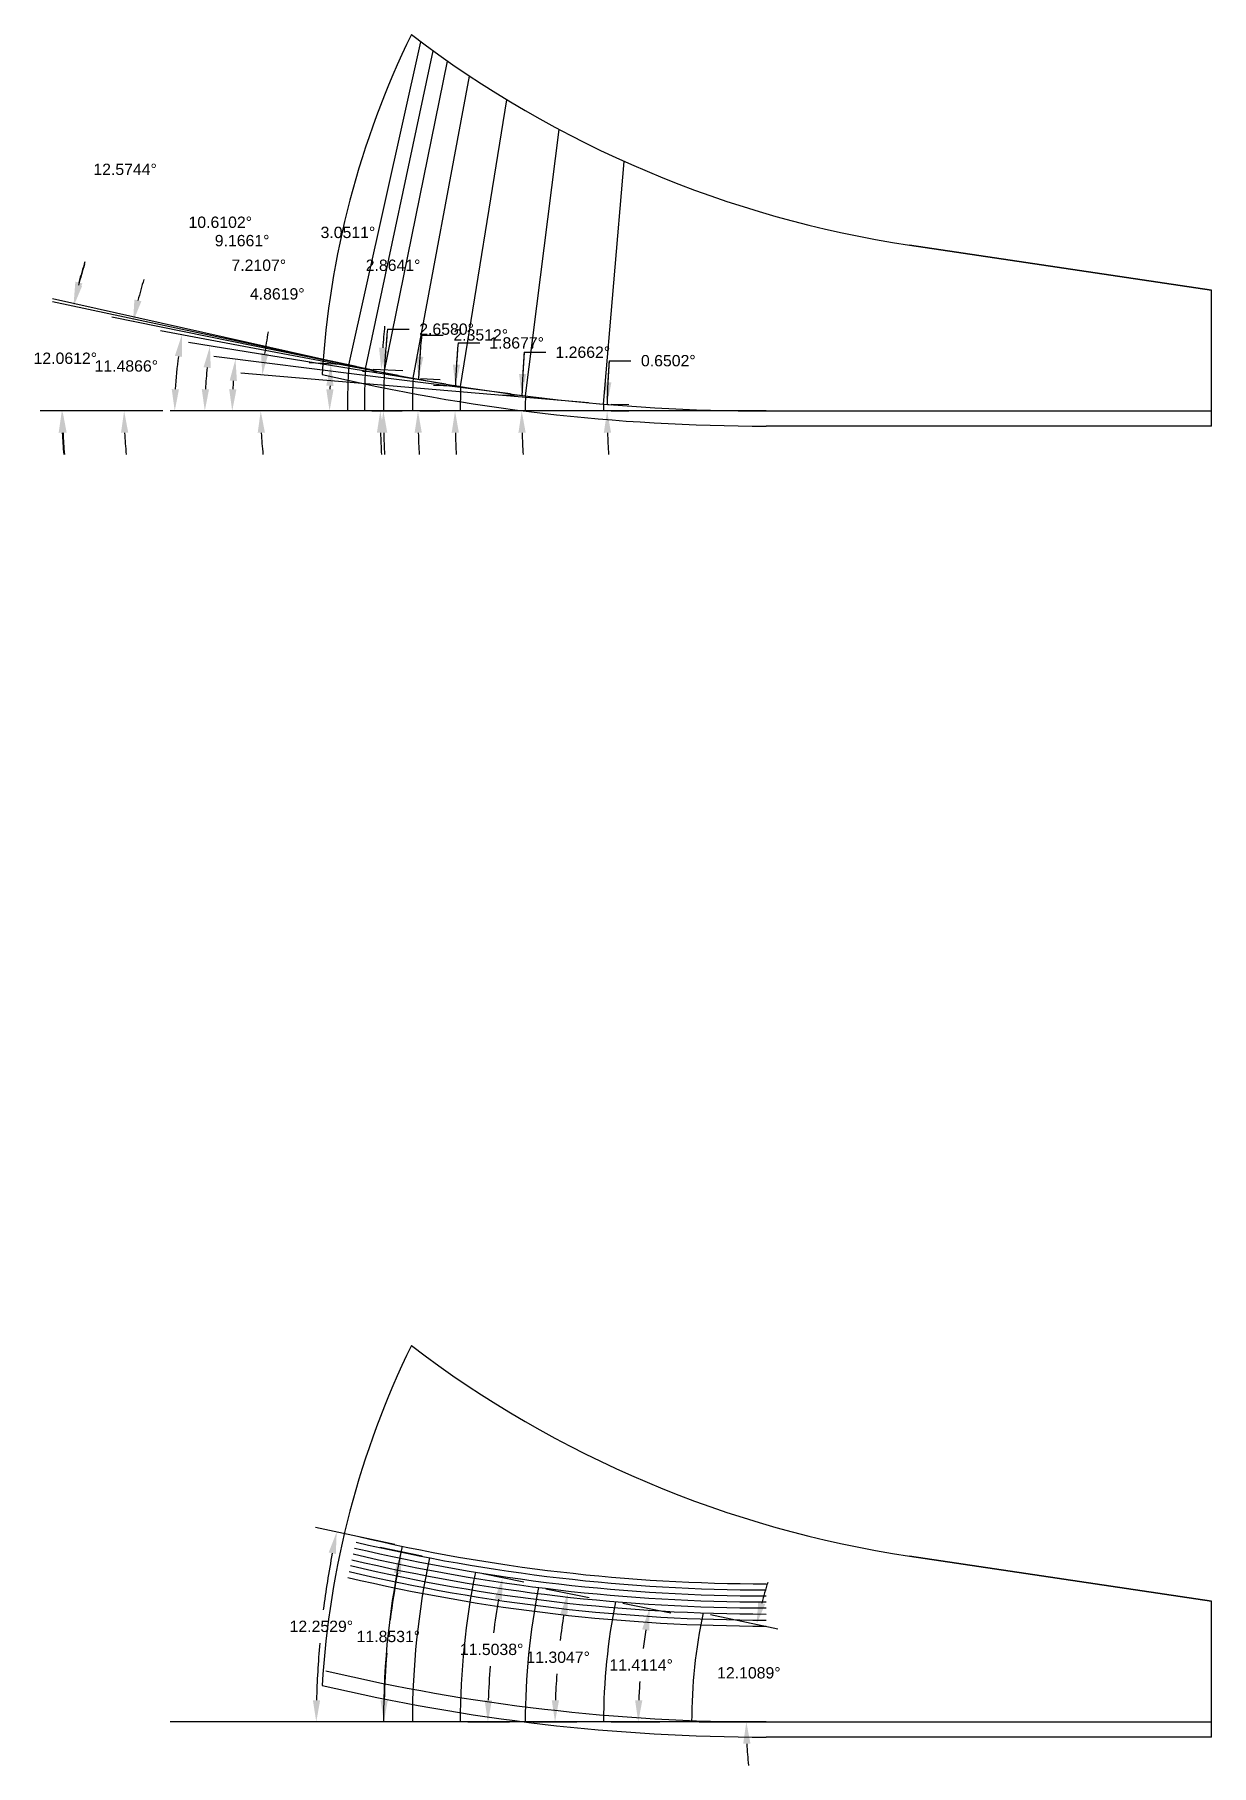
# Model space of a CAD drawing. Header units: inches. Extents: x 78 to 146, y -16.6 to 32.6.
# Drawn here: x 114.77 to 124.51, y -16.56 to -2.23 of the extents above; entities that cross this region are included whole.
import ezdxf

# ---------------------------------------------------------------- set-up
doc = ezdxf.new("R2010")
doc.units = ezdxf.units.IN
doc.header["$MEASUREMENT"] = 0
doc.header["$PDMODE"] = 35
doc.layers.get('Defpoints').update_dxf_attribs({"color": 10})
doc.layers.add('Blade_5', color=7, linetype='Continuous', true_color=0x0066cc)
doc.styles.get("Standard").update_dxf_attribs({"font": 'arial.ttf'})
doc.dimstyles.get("Standard").update_dxf_attribs({"dimtxt": 0.09375, "dimasz": 0.18, "dimexe": 0.18, "dimexo": 0.0625, "dimgap": 0.09, "dimtad": 0, "dimtih": 1, "dimtoh": 1, "dimdec": 4, "dimzin": 0, "dimdsep": 46, "dimtxsty": 'Standard', "dimcen": 0.09, "dimadec": 4, "dimazin": 0, "dimtfac": 1, "dimtdec": 4, "dimtofl": 0, "dimtmove": 0, "dimatfit": 3, "dimfxl": 1, "dimtolj": 1, "dimtzin": 0, "dimarcsym": 0})

msp = doc.modelspace()

# ---------------------------------------------------------------- blocks, each defined once
blk = doc.blocks.new('*D206')
at = {"color": 0, "lineweight": -2, "transparency": 16777216}
for p, q in [((120.365, -15.309), (120.922, -15.428)), ((120.271, -16.198), (120.841, -16.198))]:
    blk.add_line(p, q, dxfattribs=at)
for start, end in [(162.5346, 165.2129), (182.6783, 185.3565)]:
    blk.add_arc((124.512, -16.198), 3.851, start, end, dxfattribs=at)
at = {"color": 0, "transparency": 16777216}
for points in [[(120.817, -15.222), (120.759, -15.208), (120.746, -15.39)], [(120.635, -16.379), (120.695, -16.377), (120.661, -16.198)]]:
    blk.add_solid(points, dxfattribs=at)
at = {"layer": 'Defpoints', "color": 0, "transparency": 16777216}
for p in [(120.304, -15.295), (120.699, -15.657), (120.208, -16.198), (124.512, -16.198)]:
    blk.add_point(p, dxfattribs=at)
at = {"color": 0, "transparency": 16777216, "insert": (120.682, -15.792), "char_height": 0.09375, "attachment_point": 5}
blk.add_mtext('\\A1;12.1089°', dxfattribs=at)
blk = doc.blocks.new('*D207')
at = {"color": 0, "lineweight": -2, "transparency": 16777216}
for p, q in [((119.639, -15.215), (120.037, -15.295)), ((119.541, -16.198), (119.946, -16.198))]:
    blk.add_line(p, q, dxfattribs=at)
for start, end in [(170.762, 172.6284), (175.9553, 177.8265)]:
    blk.add_arc((124.512, -16.198), 4.745, start, end, dxfattribs=at)
at = {"color": 0, "transparency": 16777216}
for points in [[(119.798, -15.431), (119.858, -15.442), (119.86, -15.259)], [(119.8, -16.019), (119.74, -16.018), (119.766, -16.198)]]:
    blk.add_solid(points, dxfattribs=at)
at = {"layer": 'Defpoints', "color": 0, "transparency": 16777216}
for p in [(119.578, -15.202), (119.808, -15.57), (119.479, -16.198), (124.512, -16.198)]:
    blk.add_point(p, dxfattribs=at)
at = {"color": 0, "transparency": 16777216, "insert": (119.79, -15.726), "char_height": 0.09375, "attachment_point": 5}
blk.add_mtext('\\A1;11.4114°', dxfattribs=at)
blk = doc.blocks.new('*D208')
at = {"color": 0, "lineweight": -2, "transparency": 16777216}
for p, q in [((119.002, -15.097), (119.359, -15.168)), ((118.893, -16.198), (119.257, -16.198))]:
    blk.add_line(p, q, dxfattribs=at)
for start, end in [(170.5957, 172.8874), (175.8095, 178.1049)]:
    blk.add_arc((124.512, -16.198), 5.435, start, end, dxfattribs=at)
at = {"color": 0, "transparency": 16777216}
for points in [[(119.121, -15.305), (119.18, -15.316), (119.182, -15.133)], [(119.11, -16.019), (119.05, -16.018), (119.077, -16.198)]]:
    blk.add_solid(points, dxfattribs=at)
at = {"layer": 'Defpoints', "color": 0, "transparency": 16777216}
for p in [(118.941, -15.085), (119.124, -15.486), (118.83, -16.198), (124.512, -16.198)]:
    blk.add_point(p, dxfattribs=at)
at = {"color": 0, "transparency": 16777216, "insert": (119.103, -15.663), "char_height": 0.09375, "attachment_point": 5}
blk.add_mtext('\\A1;11.3047°', dxfattribs=at)
blk = doc.blocks.new('*D216')
at = {"color": 0, "lineweight": -2, "transparency": 16777216}
for p, q in [((118.478, -14.97), (118.818, -15.039)), ((118.355, -16.198), (118.701, -16.198))]:
    blk.add_line(p, q, dxfattribs=at)
for start, end in [(170.2179, 172.9208), (175.5723, 178.2783)]:
    blk.add_arc((124.512, -16.198), 5.99, start, end, dxfattribs=at)
at = {"color": 0, "transparency": 16777216}
for points in [[(118.579, -15.175), (118.638, -15.186), (118.642, -15.004)], [(118.554, -16.019), (118.494, -16.018), (118.521, -16.198)]]:
    blk.add_solid(points, dxfattribs=at)
at = {"layer": 'Defpoints', "color": 0, "transparency": 16777216}
for p in [(118.417, -14.958), (118.575, -15.399), (118.292, -16.198), (124.512, -16.198)]:
    blk.add_point(p, dxfattribs=at)
at = {"color": 0, "transparency": 16777216, "insert": (118.552, -15.598), "char_height": 0.09375, "attachment_point": 5}
blk.add_mtext('\\A1;11.5038°', dxfattribs=at)
blk = doc.blocks.new('*D217')
at = {"color": 0, "lineweight": -2, "transparency": 16777216}
for p, q in [((117.976, -14.826), (117.63, -14.754)), ((117.833, -16.198), (117.48, -16.198))]:
    blk.add_line(p, q, dxfattribs=at)
for start, end in [(169.6521, 172.9128), (175.2316, 178.4948)]:
    blk.add_arc((124.512, -16.198), 6.852, start, end, dxfattribs=at)
at = {"color": 0, "transparency": 16777216}
for points in [[(117.742, -14.962), (117.801, -14.973), (117.806, -14.791)], [(117.692, -16.019), (117.632, -16.018), (117.66, -16.198)]]:
    blk.add_solid(points, dxfattribs=at)
at = {"layer": 'Defpoints', "color": 0, "transparency": 16777216}
for p in [(118.037, -14.839), (117.725, -15.256), (117.896, -16.198), (124.512, -16.198)]:
    blk.add_point(p, dxfattribs=at)
at = {"color": 0, "transparency": 16777216, "insert": (117.697, -15.491), "char_height": 0.09375, "attachment_point": 5}
blk.add_mtext('\\A1;11.8531°', dxfattribs=at)
blk = doc.blocks.new('*D222')
at = {"color": 0, "lineweight": -2, "transparency": 16777216}
for p, q in [((117.751, -14.73), (117.093, -14.587)), ((117.593, -16.198), (116.92, -16.198))]:
    blk.add_line(p, q, dxfattribs=at)
for start, end in [(169.1386, 172.8006), (174.9444, 178.6086)]:
    blk.add_arc((124.512, -16.198), 7.412, start, end, dxfattribs=at)
at = {"color": 0, "transparency": 16777216}
for points in [[(117.203, -14.795), (117.262, -14.807), (117.269, -14.625)], [(117.132, -16.019), (117.072, -16.018), (117.1, -16.198)]]:
    blk.add_solid(points, dxfattribs=at)
at = {"layer": 'Defpoints', "color": 0, "transparency": 16777216}
for p in [(117.812, -14.743), (117.175, -15.145), (117.656, -16.198), (124.512, -16.198)]:
    blk.add_point(p, dxfattribs=at)
at = {"color": 0, "transparency": 16777216, "insert": (117.142, -15.407), "char_height": 0.09375, "attachment_point": 5}
blk.add_mtext('\\A1;12.2529°', dxfattribs=at)
blk = doc.blocks.new('*D143')
at = {"layer": 'Blade_5', "color": 0, "lineweight": -2, "transparency": 16777216}
blk.add_line((119.354, -5.276), (116.474, -5.031), dxfattribs=at)
for start, end in [(169.2609, 172.1995), (182.9386, 185.8771)]:
    blk.add_arc((120.15, -5.344), 3.51, start, end, dxfattribs=at)
at = {"layer": 'Blade_5', "color": 0, "transparency": 16777216}
for points in [[(116.703, -4.871), (116.643, -4.864), (116.653, -5.047)], [(116.615, -5.525), (116.675, -5.523), (116.64, -5.344)]]:
    blk.add_solid(points, dxfattribs=at)
at = {"layer": 'Defpoints', "color": 0, "transparency": 16777216}
for p in [(116.642, -5.245), (119.417, -5.282), (119.541, -5.292), (115.891, -5.344), (120.824, -5.344)]:
    blk.add_point(p, dxfattribs=at)
at = {"layer": 'Blade_5', "color": 0, "transparency": 16777216, "insert": (116.777, -4.375), "char_height": 0.09375, "attachment_point": 5}
blk.add_mtext('\\A1;4.8619°', dxfattribs=at)
blk = doc.blocks.new('*D144')
at = {"layer": 'Blade_5', "color": 0, "lineweight": -2, "transparency": 16777216}
blk.add_line((118.708, -5.203), (116.252, -4.892), dxfattribs=at)
blk.add_arc((119.824, -5.344), 3.42, 175.8051, 176.9842, dxfattribs=at)
at = {"layer": 'Blade_5', "color": 0, "transparency": 16777216}
for points in [[(116.383, -5.091), (116.443, -5.097), (116.431, -4.915)], [(116.439, -5.165), (116.379, -5.163), (116.404, -5.344)]]:
    blk.add_solid(points, dxfattribs=at)
at = {"layer": 'Defpoints', "color": 0, "transparency": 16777216}
for p in [(116.407, -5.201), (118.77, -5.211), (118.894, -5.226), (115.891, -5.344), (120.824, -5.344)]:
    blk.add_point(p, dxfattribs=at)
at = {"layer": 'Blade_5', "color": 0, "transparency": 16777216, "insert": (116.624, -4.138), "char_height": 0.09375, "attachment_point": 5}
blk.add_mtext('\\A1;7.2107°', dxfattribs=at)
blk = doc.blocks.new('*D145')
at = {"layer": 'Blade_5', "color": 0, "lineweight": -2, "transparency": 16777216}
blk.add_line((118.172, -5.121), (116.043, -4.778), dxfattribs=at)
blk.add_arc((119.552, -5.344), 3.375, 173.8904, 176.9435, dxfattribs=at)
at = {"layer": 'Blade_5', "color": 0, "transparency": 16777216}
for points in [[(116.167, -4.981), (116.226, -4.989), (116.22, -4.807)], [(116.212, -5.165), (116.152, -5.163), (116.177, -5.344)]]:
    blk.add_solid(points, dxfattribs=at)
at = {"layer": 'Defpoints', "color": 0, "transparency": 16777216}
for p in [(118.234, -5.131), (118.357, -5.151), (116.182, -5.164), (115.891, -5.344), (120.824, -5.344)]:
    blk.add_point(p, dxfattribs=at)
at = {"layer": 'Blade_5', "color": 0, "transparency": 16777216, "insert": (116.486, -3.934), "char_height": 0.09375, "attachment_point": 5}
blk.add_mtext('\\A1;9.1661°', dxfattribs=at)
blk = doc.blocks.new('*D146')
at = {"layer": 'Blade_5', "color": 0, "lineweight": -2, "transparency": 16777216}
blk.add_line((117.778, -5.05), (115.81, -4.681), dxfattribs=at)
blk.add_arc((119.35, -5.344), 3.422, 172.4038, 176.986, dxfattribs=at)
at = {"layer": 'Blade_5', "color": 0, "transparency": 16777216}
for points in [[(115.929, -4.887), (115.988, -4.896), (115.987, -4.714)], [(115.963, -5.165), (115.903, -5.163), (115.928, -5.344)]]:
    blk.add_solid(points, dxfattribs=at)
at = {"layer": 'Defpoints', "color": 0, "transparency": 16777216}
for p in [(115.935, -5.133), (117.84, -5.061), (117.963, -5.084), (115.891, -5.344), (120.824, -5.344)]:
    blk.add_point(p, dxfattribs=at)
at = {"layer": 'Blade_5', "color": 0, "transparency": 16777216, "insert": (116.305, -3.782), "char_height": 0.09375, "attachment_point": 5}
blk.add_mtext('\\A1;10.6102°', dxfattribs=at)
blk = doc.blocks.new('*D147')
at = {"layer": 'Blade_5', "color": 0, "lineweight": -2, "transparency": 16777216}
for p, q in [((119.525, -4.928), (119.705, -4.928)), ((119.541, -5.288), (119.688, -5.289)), ((119.541, -5.344), (119.688, -5.344))]:
    blk.add_line(p, q, dxfattribs=at)
for start, end in [(175.2267, 179.3498), (175.2274, 177.2886), (182.0612, 184.1224)]:
    blk.add_arc((124.512, -5.344), 5.004, start, end, dxfattribs=at)
at = {"layer": 'Blade_5', "color": 0, "transparency": 16777216}
for points in [[(119.544, -5.108), (119.484, -5.107), (119.508, -5.287)], [(119.481, -5.525), (119.541, -5.524), (119.508, -5.344)]]:
    blk.add_solid(points, dxfattribs=at)
at = {"layer": 'Defpoints', "color": 0, "transparency": 16777216}
for p in [(119.479, -5.287), (119.479, -5.344), (119.508, -5.325), (124.512, -5.344)]:
    blk.add_point(p, dxfattribs=at)
at = {"layer": 'Blade_5', "color": 0, "transparency": 16777216, "insert": (120.015, -4.928), "char_height": 0.09375, "attachment_point": 5}
blk.add_mtext('\\A1;0.6502°', dxfattribs=at)
blk = doc.blocks.new('*D148')
at = {"layer": 'Blade_5', "color": 0, "lineweight": -2, "transparency": 16777216}
for p, q in [((118.822, -4.858), (119.002, -4.858)), ((118.769, -5.217), (118.623, -5.214)), ((118.768, -5.344), (118.621, -5.344))]:
    blk.add_line(p, q, dxfattribs=at)
for start, end in [(175.1213, 178.7338), (175.1217, 176.9277), (181.806, 183.612)]:
    blk.add_arc((124.512, -5.344), 5.711, start, end, dxfattribs=at)
at = {"layer": 'Blade_5', "color": 0, "transparency": 16777216}
for points in [[(118.839, -5.039), (118.779, -5.037), (118.802, -5.218)], [(118.774, -5.525), (118.834, -5.524), (118.801, -5.344)]]:
    blk.add_solid(points, dxfattribs=at)
at = {"layer": 'Defpoints', "color": 0, "transparency": 16777216}
for p in [(118.832, -5.219), (118.801, -5.302), (118.83, -5.344), (124.512, -5.344)]:
    blk.add_point(p, dxfattribs=at)
at = {"layer": 'Blade_5', "color": 0, "transparency": 16777216, "insert": (119.307, -4.858), "char_height": 0.09375, "attachment_point": 5}
blk.add_mtext('\\A1;1.2662°', dxfattribs=at)
blk = doc.blocks.new('*D149')
at = {"layer": 'Blade_5', "color": 0, "lineweight": -2, "transparency": 16777216}
for p, q in [((118.274, -4.781), (118.454, -4.781)), ((118.233, -5.139), (118.072, -5.134)), ((118.23, -5.344), (118.069, -5.344))]:
    blk.add_line(p, q, dxfattribs=at)
for start, end in [(174.8385, 178.1323), (174.8388, 176.4855), (181.6467, 183.2935)]:
    blk.add_arc((124.512, -5.344), 6.263, start, end, dxfattribs=at)
at = {"layer": 'Blade_5', "color": 0, "transparency": 16777216}
for points in [[(118.291, -4.962), (118.231, -4.959), (118.252, -5.14)], [(118.221, -5.525), (118.281, -5.524), (118.249, -5.344)]]:
    blk.add_solid(points, dxfattribs=at)
at = {"layer": 'Defpoints', "color": 0, "transparency": 16777216}
for p in [(118.295, -5.141), (118.249, -5.276), (118.292, -5.344), (124.512, -5.344)]:
    blk.add_point(p, dxfattribs=at)
at = {"layer": 'Blade_5', "color": 0, "transparency": 16777216, "insert": (118.759, -4.781), "char_height": 0.09375, "attachment_point": 5}
blk.add_mtext('\\A1;1.8677°', dxfattribs=at)
blk = doc.blocks.new('*D150')
at = {"layer": 'Blade_5', "color": 0, "lineweight": -2, "transparency": 16777216}
for p, q in [((117.972, -4.715), (118.152, -4.715)), ((117.964, -5.075), (118.127, -5.082)), ((117.958, -5.344), (118.122, -5.344))]:
    blk.add_line(p, q, dxfattribs=at)
for start, end in [(174.5089, 177.6488), (174.5092, 176.079), (181.5698, 183.1396)]:
    blk.add_arc((124.512, -5.344), 6.57, start, end, dxfattribs=at)
at = {"layer": 'Blade_5', "color": 0, "transparency": 16777216}
for points in [[(117.987, -4.896), (117.927, -4.893), (117.947, -5.075)], [(117.914, -5.525), (117.974, -5.524), (117.942, -5.344)]]:
    blk.add_solid(points, dxfattribs=at)
at = {"layer": 'Defpoints', "color": 0, "transparency": 16777216}
for p in [(117.901, -5.073), (117.942, -5.254), (117.896, -5.344), (124.512, -5.344)]:
    blk.add_point(p, dxfattribs=at)
at = {"layer": 'Blade_5', "color": 0, "transparency": 16777216, "insert": (118.462, -4.715), "char_height": 0.09375, "attachment_point": 5}
blk.add_mtext('\\A1;2.3512°', dxfattribs=at)
blk = doc.blocks.new('*D169')
at = {"layer": 'Blade_5', "color": 0, "lineweight": -2, "transparency": 16777216}
for p, q in [((117.246, -4.936), (114.915, -4.416)), ((115.829, -5.344), (114.813, -5.344))]:
    blk.add_line(p, q, dxfattribs=at)
for start, end in [(162.3724, 164.899), (182.5266, 185.0532)]:
    blk.add_arc((119.075, -5.344), 4.082, start, end, dxfattribs=at)
at = {"layer": 'Blade_5', "color": 0, "transparency": 16777216}
for points in [[(115.163, -4.288), (115.105, -4.273), (115.091, -4.455)], [(114.967, -5.525), (115.027, -5.523), (114.993, -5.344)]]:
    blk.add_solid(points, dxfattribs=at)
at = {"layer": 'Defpoints', "color": 0, "transparency": 16777216}
for p in [(117.307, -4.95), (117.429, -4.977), (115.004, -5.046), (115.891, -5.344), (120.824, -5.344)]:
    blk.add_point(p, dxfattribs=at)
at = {"layer": 'Blade_5', "color": 0, "transparency": 16777216, "insert": (115.517, -3.344), "char_height": 0.09375, "attachment_point": 5}
blk.add_mtext('\\A1;12.5744°', dxfattribs=at)
blk = doc.blocks.new('*D170')
at = {"layer": 'Blade_5', "color": 0, "lineweight": -2, "transparency": 16777216}
for p, q in [((117.306, -4.96), (117.041, -4.946)), ((117.296, -5.344), (117.03, -5.344))]:
    blk.add_line(p, q, dxfattribs=at)
blk.add_arc((124.512, -5.344), 7.301, 178.3614, 178.5875, dxfattribs=at)
at = {"layer": 'Blade_5', "color": 0, "transparency": 16777216}
for points in [[(117.183, -5.134), (117.243, -5.137), (117.221, -4.955)], [(117.243, -5.165), (117.183, -5.164), (117.21, -5.344)]]:
    blk.add_solid(points, dxfattribs=at)
at = {"layer": 'Defpoints', "color": 0, "transparency": 16777216}
for p in [(117.368, -4.963), (117.212, -5.215), (117.358, -5.344), (124.512, -5.344)]:
    blk.add_point(p, dxfattribs=at)
at = {"layer": 'Blade_5', "color": 0, "transparency": 16777216, "insert": (117.362, -3.866), "char_height": 0.09375, "attachment_point": 5}
blk.add_mtext('\\A1;3.0511°', dxfattribs=at)
blk = doc.blocks.new('*D186')
at = {"layer": 'Blade_5', "color": 0, "lineweight": -2, "transparency": 16777216}
for p, q in [((117.57, -5.007), (115.407, -4.568)), ((115.829, -5.344), (115.329, -5.344))]:
    blk.add_line(p, q, dxfattribs=at)
for start, end in [(162.9668, 165.7401), (182.7733, 185.5466)]:
    blk.add_arc((119.228, -5.344), 3.719, start, end, dxfattribs=at)
at = {"layer": 'Blade_5', "color": 0, "transparency": 16777216}
for points in [[(115.652, -4.435), (115.594, -4.421), (115.583, -4.604)], [(115.483, -5.525), (115.543, -5.523), (115.509, -5.344)]]:
    blk.add_solid(points, dxfattribs=at)
at = {"layer": 'Defpoints', "color": 0, "transparency": 16777216}
for p in [(115.542, -4.849), (117.632, -5.02), (117.705, -5.035), (115.891, -5.344), (120.824, -5.344)]:
    blk.add_point(p, dxfattribs=at)
at = {"layer": 'Blade_5', "color": 0, "transparency": 16777216, "insert": (115.527, -4.972), "char_height": 0.09375, "attachment_point": 5}
blk.add_mtext('\\A1;11.4866°', dxfattribs=at)
blk = doc.blocks.new('*D187')
at = {"layer": 'Blade_5', "color": 0, "lineweight": -2, "transparency": 16777216}
for p, q in [((117.689, -4.667), (117.869, -4.667)), ((117.601, -5.023), (117.483, -5.018)), ((117.593, -5.344), (117.476, -5.344))]:
    blk.add_line(p, q, dxfattribs=at)
for start, end in [(174.3332, 177.342), (174.3334, 175.8377), (181.5043, 183.0085)]:
    blk.add_arc((124.512, -5.344), 6.856, start, end, dxfattribs=at)
at = {"layer": 'Blade_5', "color": 0, "transparency": 16777216}
for points in [[(117.704, -4.848), (117.644, -4.845), (117.663, -5.026)], [(117.628, -5.524), (117.688, -5.524), (117.656, -5.344)]]:
    blk.add_solid(points, dxfattribs=at)
at = {"layer": 'Defpoints', "color": 0, "transparency": 16777216}
for p in [(117.663, -5.026), (117.656, -5.238), (117.656, -5.344), (124.512, -5.344)]:
    blk.add_point(p, dxfattribs=at)
at = {"layer": 'Blade_5', "color": 0, "transparency": 16777216, "insert": (118.179, -4.667), "char_height": 0.09375, "attachment_point": 5}
blk.add_mtext('\\A1;2.6580°', dxfattribs=at)
blk = doc.blocks.new('*D191')
at = {"layer": 'Blade_5', "color": 0, "lineweight": -2, "transparency": 16777216}
for p, q in [((117.429, -4.977), (114.915, -4.44)), ((115.829, -5.344), (114.819, -5.344))]:
    blk.add_line(p, q, dxfattribs=at)
for start, end in [(162.9659, 165.4524), (182.4865, 184.973)]:
    blk.add_arc((119.147, -5.344), 4.148, start, end, dxfattribs=at)
at = {"layer": 'Blade_5', "color": 0, "transparency": 16777216}
for points in [[(115.161, -4.309), (115.103, -4.295), (115.091, -4.477)], [(114.973, -5.525), (115.033, -5.523), (114.999, -5.344)]]:
    blk.add_solid(points, dxfattribs=at)
at = {"layer": 'Defpoints', "color": 0, "transparency": 16777216}
for p in [(115.04, -4.764), (117.49, -4.99), (117.539, -5.001), (115.891, -5.344), (120.824, -5.344)]:
    blk.add_point(p, dxfattribs=at)
at = {"layer": 'Blade_5', "color": 0, "transparency": 16777216, "insert": (115.022, -4.908), "char_height": 0.09375, "attachment_point": 5}
blk.add_mtext('\\A1;12.0612°', dxfattribs=at)
blk = doc.blocks.new('*D192')
at = {"layer": 'Blade_5', "color": 0, "lineweight": -2, "transparency": 16777216}
for p, q in [((117.57, -4.997), (117.818, -5.009)), ((117.561, -5.344), (117.81, -5.344))]:
    blk.add_line(p, q, dxfattribs=at)
for start, end in [(174.1387, 175.6373), (181.4986, 182.9972)]:
    blk.add_arc((124.512, -5.344), 6.882, start, end, dxfattribs=at)
at = {"layer": 'Blade_5', "color": 0, "transparency": 16777216}
for points in [[(117.68, -4.822), (117.62, -4.819), (117.638, -5)], [(117.602, -5.524), (117.662, -5.524), (117.63, -5.344)]]:
    blk.add_solid(points, dxfattribs=at)
at = {"layer": 'Defpoints', "color": 0, "transparency": 16777216}
for p in [(117.507, -4.994), (117.631, -5.229), (117.498, -5.344), (124.512, -5.344)]:
    blk.add_point(p, dxfattribs=at)
at = {"layer": 'Blade_5', "color": 0, "transparency": 16777216, "insert": (117.736, -4.138), "char_height": 0.09375, "attachment_point": 5}
blk.add_mtext('\\A1;2.8641°', dxfattribs=at)

# ---------------------------------------------------------------- dimensions: what is measured, and where the dimension line sits
at = {"layer": 'Blade_5'}
for base, center, p1, p2, picture, middle in [((117.17489, -15.14503), (124.51183, -16.19819), (117.81181, -14.74312), (117.65563, -16.19819), '*D222', (117.14202, -15.40714)), ((117.725007, -15.256185), (124.511832, -16.198188), (118.036822, -14.839219), (117.895749, -16.198188), '*D217', (117.696568, -15.490704)), ((118.575059, -15.398752), (124.511832, -16.198188), (118.417128, -14.957782), (118.292184, -16.198188), '*D216', (118.551636, -15.597827)), ((120.698922, -15.657392), (124.511832, -16.198188), (120.303856, -15.295394), (120.208101, -16.198188), '*D206', (120.682242, -15.792003)), ((119.12401, -15.48563), (124.51183, -16.19819), (118.94052, -15.08472), (118.83034, -16.19845), '*D208', (119.1035, -15.66316)), ((119.808233, -15.569957), (124.511832, -16.198188), (119.57802, -15.202332), (119.47852, -16.198188), '*D207', (119.789974, -15.726408))]:
    dim = msp.add_angular_dim_3p(base=base, center=center, p1=p1, p2=p2, dimstyle='Standard')
    dim.commit()
    dim.dimension.update_dxf_attribs({"geometry": picture, "text_midpoint": middle})
for base, line1, line2, picture, middle in [((115.0040466, -5.0457559), ((120.8243317, -5.3441202), (115.891465, -5.3441202)), ((117.4292438, -4.976954), (117.307242, -4.9497407)), '*D169', (115.5169387, -3.3435696)), ((115.93462066, -5.13301436), ((120.8243317, -5.34412021), (115.89146498, -5.34412021)), ((117.83988718, -5.06118942), (117.96274999, -5.08420527)), '*D146', (116.30540665, -3.7820707)), ((116.1819595, -5.1642495), ((120.8243317, -5.3441202), (115.891465, -5.3441202)), ((118.2337862, -5.131451), (118.3571901, -5.1513631)), '*D145', (116.4859125, -3.9339772)), ((116.4069826, -5.2006887), ((120.8243317, -5.3441202), (115.891465, -5.3441202)), ((118.7697223, -5.2107247), (118.8937337, -5.2264145)), '*D144', (116.623667, -4.1381015)), ((116.641769, -5.2448505), ((120.8243317, -5.3441202), (115.891465, -5.3441202)), ((119.4165686, -5.2817017), (119.5411189, -5.2922961)), '*D143', (116.7766739, -4.3754554))]:
    dim = msp.add_angular_dim_2l(base=base, line1=line1, line2=line2, dimstyle='Standard', dxfattribs=at)
    dim.commit()
    dim.dimension.update_dxf_attribs({"geometry": picture, "text_midpoint": middle, "dimtype": 162})
for base, p1, p2, picture, middle in [((117.21154, -5.21452), (117.36824, -4.96335), (117.3581, -5.34412), '*D170', (117.36155, -3.8661)), ((117.6307, -5.22945), (117.50716, -4.99368), (117.4984, -5.34412), '*D192', (117.73622, -4.13823))]:
    dim = msp.add_angular_dim_3p(base=base, center=(124.51183, -5.34412), p1=p1, p2=p2, dimstyle='Standard', dxfattribs=at)
    dim.commit()
    dim.dimension.update_dxf_attribs({"geometry": picture, "text_midpoint": middle, "dimtype": 165})
for base, line1, line2, picture, middle in [((115.0399627, -4.7638998), ((120.8243317, -5.3441202), (115.891465, -5.3441202)), ((117.4901683, -4.9900506), (117.5393356, -5.0005563)), '*D191', (115.0221377, -4.9083289)), ((115.54174964, -4.84853201), ((120.8243317, -5.34412021), (115.89146498, -5.34412021)), ((117.63173619, -5.01981078), (117.70482453, -5.03466295)), '*D186', (115.52725094, -4.97194416))]:
    dim = msp.add_angular_dim_2l(base=base, line1=line1, line2=line2, dimstyle='Standard', dxfattribs=at)
    dim.commit()
    dim.dimension.update_dxf_attribs({"geometry": picture, "text_midpoint": middle})
for base, p1, p2, picture, middle in [((117.65645, -5.2381), (117.66301, -5.02617), (117.65563, -5.34412), '*D187', (118.17935, -4.66712)), ((117.94244, -5.25425), (117.90132, -5.0727), (117.89575, -5.34412), '*D150', (118.46219, -4.71543)), ((118.24914, -5.27607), (118.29549, -5.14141), (118.29218, -5.34412), '*D149', (118.75916, -4.78067)), ((118.80125, -5.30205), (118.83173, -5.21857), (118.83034, -5.34412), '*D148', (119.30679, -4.85844)), ((119.50808, -5.32519), (119.47884, -5.287), (119.47852, -5.34412), '*D147', (120.01481, -4.92774))]:
    dim = msp.add_angular_dim_3p(base=base, center=(124.51183, -5.34412), p1=p1, p2=p2, dimstyle='Standard', dxfattribs=at)
    dim.commit()
    dim.dimension.update_dxf_attribs({"geometry": picture, "text_midpoint": middle})

# ---------------------------------------------------------------- linework, layer by layer
for p, q in [((122.01183, -3.97049), (124.51183, -4.34412)), ((124.51183, -4.34412), (122.01183, -3.97049)), ((124.51183, -5.34412), (124.51183, -4.34412)), ((120.82433, -5.34412), (115.89146, -5.34412)), ((124.51183, -5.46912), (124.51183, -5.34412)), ((124.51183, -5.46912), (120.82433, -5.46912)), ((122.01183, -14.82456), (124.51183, -15.19819)), ((124.51183, -15.19819), (122.01183, -14.82456)), ((124.51183, -16.19819), (124.51183, -15.19819)), ((120.82433, -16.19819), (115.89146, -16.19819)), ((124.51183, -16.32319), (120.82433, -16.32319)), ((124.51183, -16.32319), (124.51183, -16.19819))]:
    msp.add_line(p, q)
at = {"color": 1}
for p, q in [((120.82433, -5.34412), (124.51183, -5.34412)), ((120.82433, -16.19819), (124.51183, -16.19819))]:
    msp.add_line(p, q, dxfattribs=at)
for centre, radius, start, end in [((124.51183, -5.46912), 7.375, 153.928624, 176.674678), ((123.34212, 4.93065), 9, 232.692296, 261.5), ((120.82433, 10.53088), 16, 256.721022, 270), ((124.51183, -16.32319), 7.375, 153.928624, 176.674678), ((123.34212, -5.92342), 9, 232.692296, 261.5), ((120.82433, -0.32319), 14.83125, 256.721022, 270), ((120.82433, -0.32319), 14.78125, 256.721022, 270), ((120.82433, -0.32319), 14.73125, 256.721022, 270), ((124.51183, -16.19819), 6.8562, 167.747136, 180), ((120.82433, -0.32319), 14.93125, 256.721022, 270), ((120.82433, -0.32319), 14.88125, 256.721022, 270), ((124.51183, -16.19819), 6.61608, 168.146853, 180), ((120.82433, -0.32319), 15.08125, 256.721022, 270), ((120.82433, -0.32319), 15.03125, 256.721022, 270), ((120.82433, -0.32319), 14.98125, 256.721022, 270), ((124.51183, -16.19819), 6.21965, 168.496169, 180), ((124.51183, -16.19819), 5.68149, 168.697933, 180.00266), ((124.51183, -16.19819), 5.03331, 168.588565, 180), ((124.51183, -16.19819), 4.30373, 167.891122, 180), ((120.82433, -0.32319), 16, 256.721022, 270)]:
    msp.add_arc(centre, radius, start, end)
for centre in [(120.82433, 10.53088), (120.82433, -0.32319)]:
    msp.add_arc(centre, 15.875, 256.721022, 270, dxfattribs=at)
at = {"layer": 'Blade_5'}
for p, q in [((117.36824, -4.96335), (117.96529, -2.28667)), ((117.50716, -4.99368), (118.06927, -2.36298)), ((117.66301, -5.02617), (118.18716, -2.44678)), ((117.90132, -5.0727), (118.36993, -2.57117)), ((118.29549, -5.14141), (118.67864, -2.76688)), ((118.83173, -5.21857), (119.11082, -3.01266)), ((119.47884, -5.287), (119.64981, -3.27708)), ((117.42924, -4.97695), (117.30724, -4.94974)), ((117.49017, -4.99005), (117.53934, -5.00056)), ((117.63174, -5.01981), (117.70482, -5.03466)), ((117.83989, -5.06119), (117.96275, -5.08421)), ((118.23379, -5.13145), (118.35719, -5.15136)), ((118.76972, -5.21072), (118.89373, -5.22641)), ((119.41657, -5.2817), (119.54112, -5.2923))]:
    msp.add_line(p, q, dxfattribs=at)
for radius, start in [(7.15373, 176.948866), (7.01343, 177.135919), (6.8562, 177.341969), (6.61608, 177.648798), (6.21965, 178.132263), (5.68149, 178.733764), (5.03331, 179.349756)]:
    msp.add_arc((124.51183, -5.34412), radius, start, 180, dxfattribs=at)

msp.set_redraw_order([(e.dxf.handle, doc.entitydb.next_handle()) for e in msp.query("TEXT MTEXT ATTDEF DIMENSION ARC_DIMENSION")])  # texts and dimensions are drawn at this point

doc.saveas('drawing.dxf')
